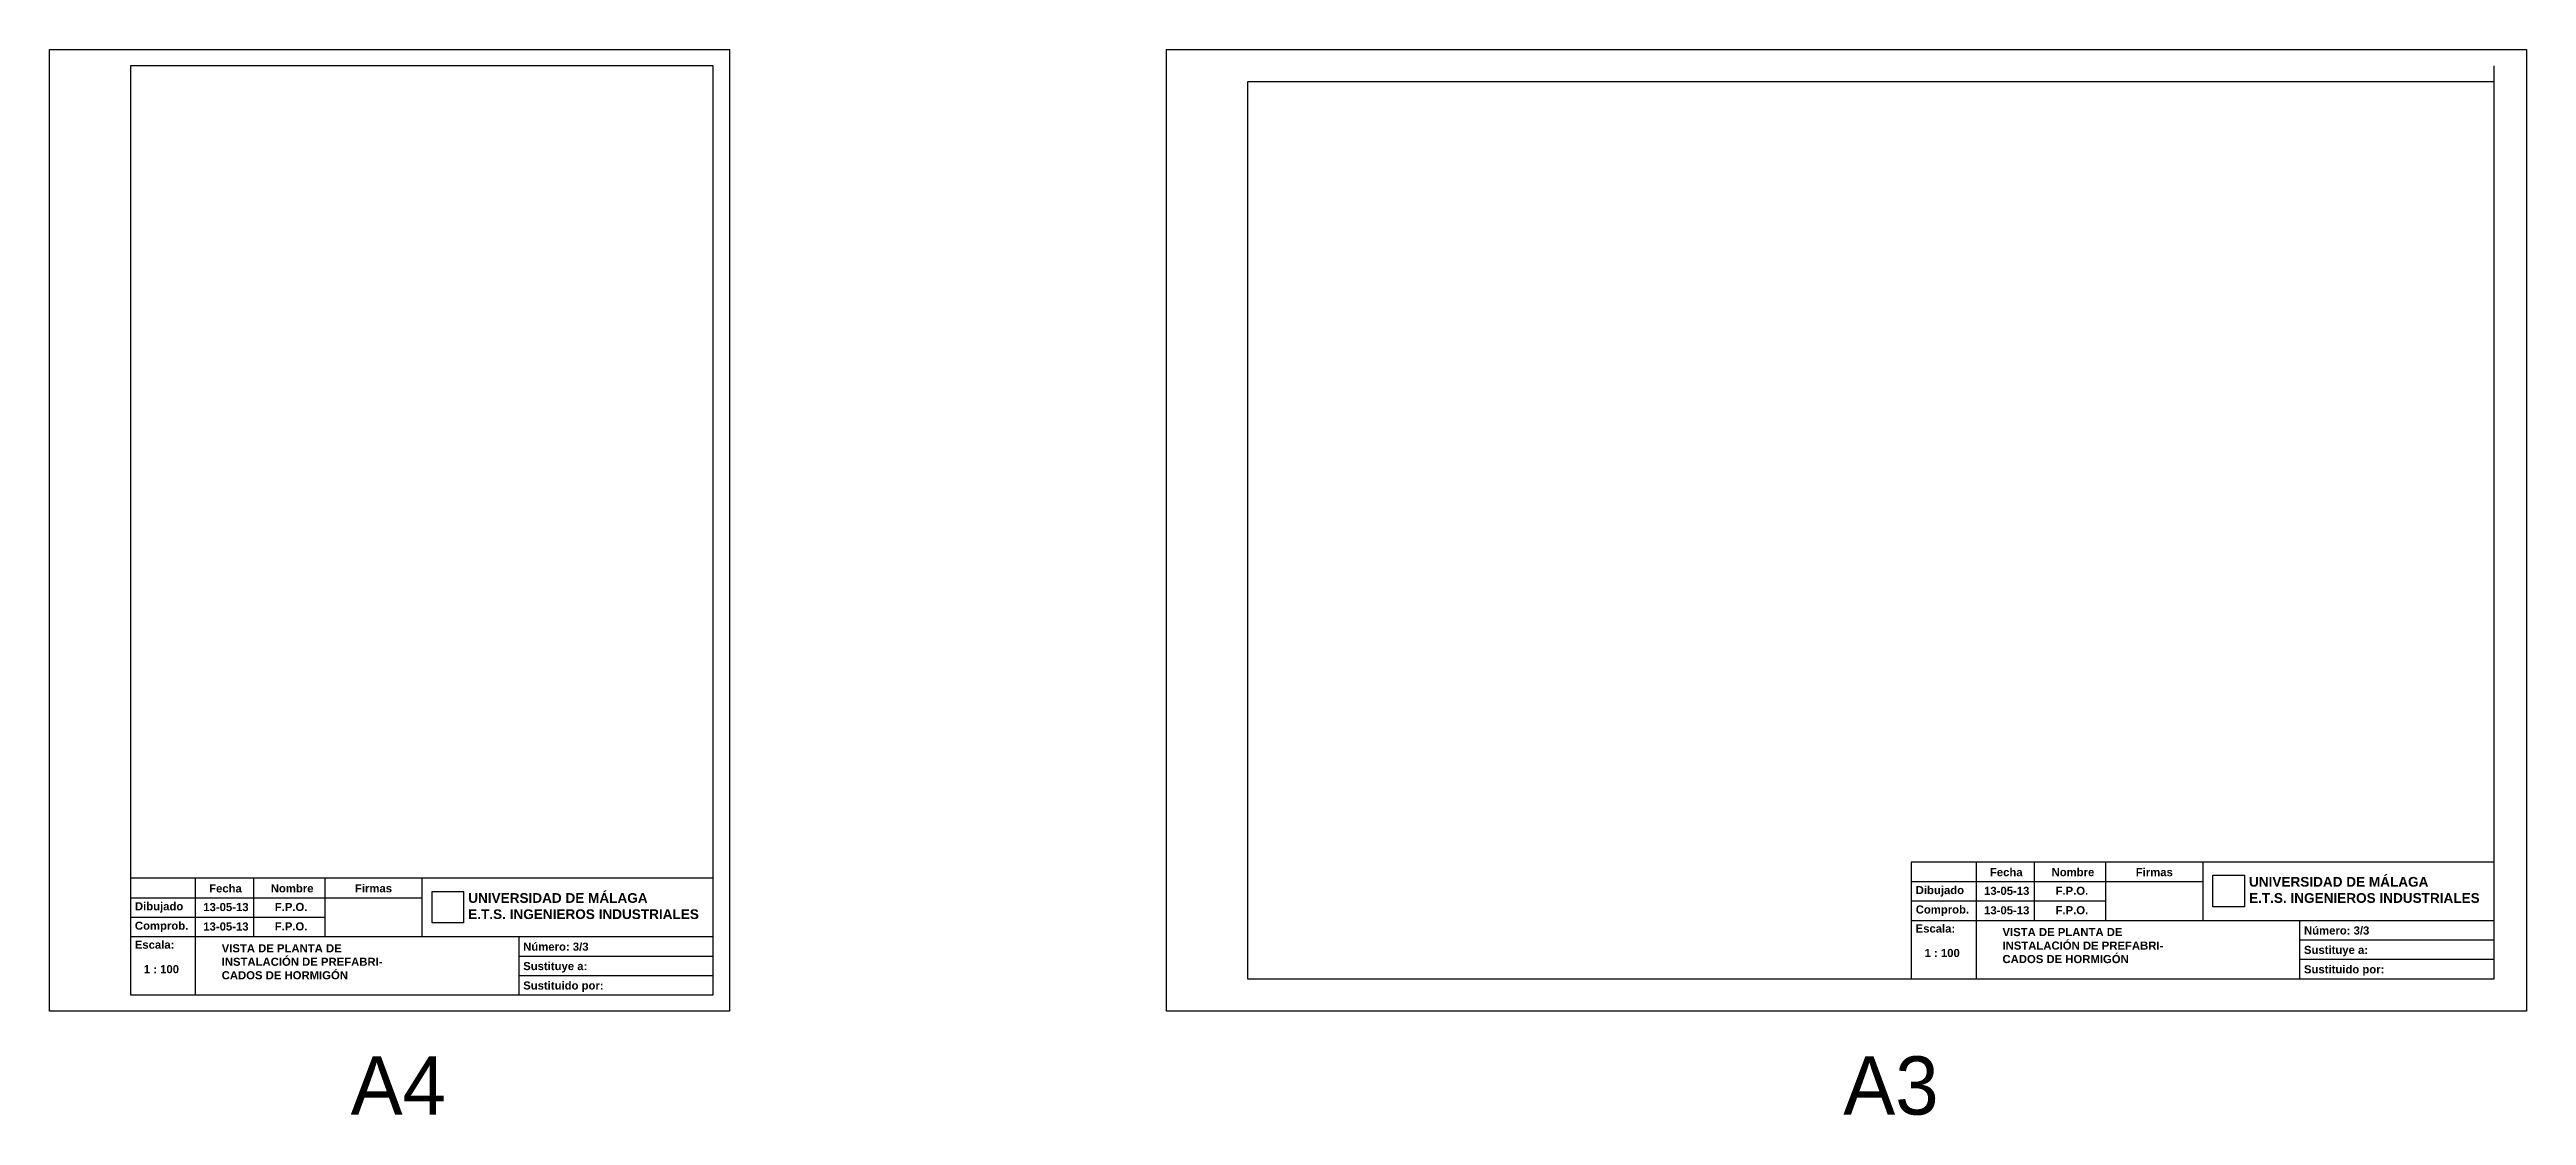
# Model space of a CAD drawing. Extents: x -115306 to 97263, y 46189 to 262006.
# Drawn here: x 94505 to 95270, y 211324 to 211653 of the extents above; entities that cross this region are included whole.
import ezdxf

# ---------------------------------------------------------------- set-up
doc = ezdxf.new("R2010")
doc.units = 0
doc.header["$LTSCALE"] = 508
doc.layers.add('INSTALACION_NUEVA', color=7, linetype='CONTINUOUS')
doc.styles.add('ARIAL-B', font='arialbd.ttf')
picture_1 = doc.add_image_def('image1.png', size_in_pixel=(236, 236))

msp = doc.modelspace()

# ---------------------------------------------------------------- texts
at = {"layer": 'INSTALACION_NUEVA', "linetype": 'Continuous'}
for s, p in [('A4', (94598, 211324)), ('A3', (95059, 211324))]:
    msp.add_text(s, height=18, dxfattribs=at).set_placement(p)
at = {"layer": 'INSTALACION_NUEVA', "attachment_point": 1, "style": 'ARIAL-B'}
for s, insert, char_height in [('Fecha', (95104.29, 211400.14), 2.5), ('Nombre', (95123.33, 211400.16), 2.5), ('Firmas', (95149.33, 211400.16), 2.5), ('Fecha', (94554.29, 211395.14), 2.5), ('Nombre', (94573.33, 211395.16), 2.5), ('Firmas', (94599.33, 211395.16), 2.5), ('UNIVERSIDAD DE MÁLAGA\\PE.T.S. INGENIEROS INDUSTRIALES', (94634.31, 211392.42), 3), ('13-05-13', (95102.49, 211394.37), 2.5), ('F.P.O.', (95124.56, 211394.4), 2.5), ('UNIVERSIDAD DE MÁLAGA\\PE.T.S. INGENIEROS INDUSTRIALES', (95184.31, 211397.42), 3), ('13-05-13', (94552.49, 211389.37), 2.5), ('F.P.O.', (94574.56, 211389.4), 2.5), ('13-05-13', (95102.49, 211388.37), 2.5), ('F.P.O.', (95124.56, 211388.4), 2.5), ('13-05-13', (94552.49, 211383.37), 2.5), ('F.P.O.', (94574.56, 211383.4), 2.5), ('Número: 3/3', (94651.29, 211377.14), 2.5), ('VISTA DE PLANTA DE\\PINSTALACIÓN DE PREFABRI-\\PCADOS DE HORMIGÓN', (95108.17, 211381.64), 2.5), ('Número: 3/3', (95201.29, 211382.14), 2.5), ('1 : 100', (94534.11, 211370.19), 2.5), ('VISTA DE PLANTA DE\\PINSTALACIÓN DE PREFABRI-\\PCADOS DE HORMIGÓN', (94558.17, 211376.64), 2.5), ('Sustituye a:', (94651.29, 211371.14), 2.5), ('1 : 100', (95084.11, 211375.19), 2.5), ('Sustituye a:', (95201.29, 211376.14), 2.5), ('Sustituido por:', (95201.29, 211370.14), 2.5), ('Sustituido por:', (94651.29, 211365.14), 2.5)]:
    msp.add_mtext(s, dxfattribs=dict(at, insert=insert, char_height=char_height))
at = {"layer": 'INSTALACION_NUEVA', "char_height": 2.5, "width": 11.6225, "attachment_point": 1, "style": 'ARIAL-B'}
for s, insert in [('Dibujado', (95081.37, 211394.61)), ('Dibujado', (94531.37, 211389.61)), ('Comprob.', (95081.37, 211388.62)), ('Comprob.', (94531.37, 211383.62)), ('Escala:', (94531.34, 211377.75)), ('Escala:', (95081.34, 211382.75))]:
    msp.add_mtext(s, dxfattribs=dict(at, insert=insert))

# ---------------------------------------------------------------- linework, layer by layer
at = {"layer": 'INSTALACION_NUEVA', "linetype": 'Continuous'}
for p, q in [((94505, 211356), (94505, 211653)), ((94505, 211653), (94715, 211653)), ((94715, 211653), (94715, 211356)), ((94850, 211356), (94850, 211653)), ((94850, 211653), (95270, 211653)), ((95270, 211653), (95270, 211356)), ((94530, 211648), (94530, 211361)), ((94710, 211648), (94530, 211648)), ((94710, 211361), (94710, 211648)), ((95260, 211366), (95260, 211648)), ((94875, 211643), (94875, 211366)), ((95260, 211643), (94875, 211643)), ((95260, 211402), (95080, 211402)), ((95080, 211402), (95080, 211366)), ((95100, 211402), (95100, 211366)), ((95118, 211402), (95118, 211384)), ((95140, 211402), (95140, 211384)), ((95170, 211402), (95170, 211384)), ((95260, 211366), (95260, 211402)), ((94710, 211397), (94530, 211397)), ((94530, 211397), (94530, 211361)), ((94550, 211397), (94550, 211361)), ((94568, 211397), (94568, 211379)), ((94590, 211397), (94590, 211379)), ((94620, 211397), (94620, 211379)), ((94710, 211361), (94710, 211397)), ((95080, 211396), (95170, 211396)), ((94530, 211391), (94620, 211391)), ((94530, 211385), (94590, 211385)), ((95080, 211390), (95140, 211390)), ((94530, 211379), (94710, 211379)), ((94650, 211373), (94650, 211379)), ((95080, 211384), (95260, 211384)), ((95200, 211378), (95200, 211384)), ((95200, 211372), (95200, 211378)), ((95200, 211378), (95260, 211378)), ((94650, 211367), (94650, 211373)), ((94650, 211373), (94710, 211373)), ((95200, 211366), (95200, 211372)), ((95200, 211372), (95260, 211372)), ((94650, 211361), (94650, 211367)), ((94650, 211367), (94710, 211367)), ((94875, 211366), (95260, 211366)), ((95080, 211366), (95260, 211366)), ((95080, 211366), (95260, 211366)), ((94715, 211356), (94505, 211356)), ((94530, 211361), (94710, 211361)), ((94530, 211361), (94710, 211361)), ((95270, 211356), (94850, 211356))]:
    msp.add_line(p, q, dxfattribs=at)

msp.set_redraw_order([(e.dxf.handle, doc.entitydb.next_handle()) for e in msp.query("TEXT MTEXT ATTDEF DIMENSION ARC_DIMENSION")])  # texts and dimensions are drawn at this point

# ---------------------------------------------------------------- pictures from other files: only their frames are drawn
at = {"layer": 'INSTALACION_NUEVA', "linetype": 'Continuous'}
image = msp.add_image(picture_1, insert=(94623.13, 211383.22), size_in_units=(9.74, 9.74), dxfattribs=at)
image.dxf.flags = 7
image = msp.add_image(picture_1, insert=(95173.13, 211388.22), size_in_units=(9.74, 9.74), dxfattribs=at)
image.dxf.flags = 7

doc.saveas('drawing.dxf')
